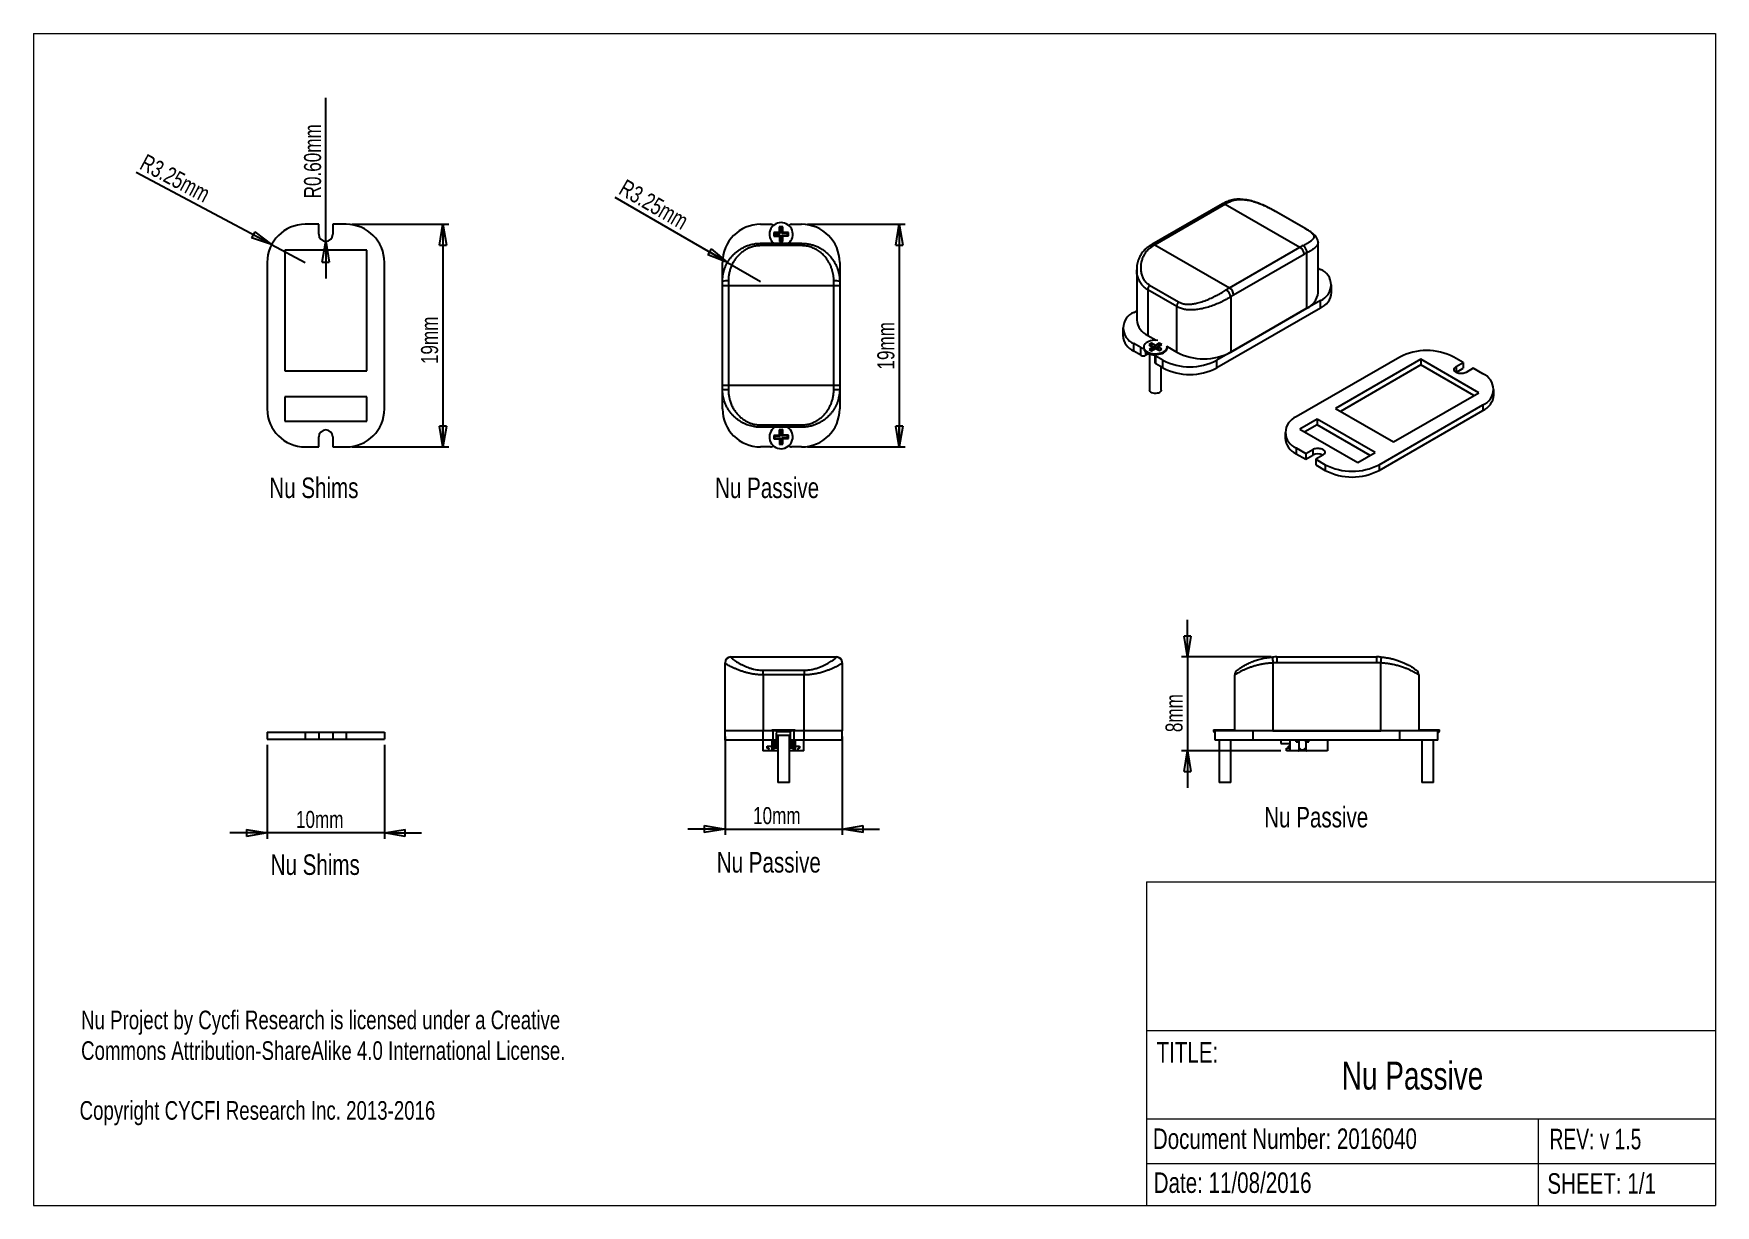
# Model space of a CAD drawing. Header units: millimetres. Extents: x 5 to 292, y 4 to 204.
import ezdxf

# ---------------------------------------------------------------- set-up
doc = ezdxf.new("R2010")
doc.units = ezdxf.units.MM
doc.layers.add('LAYER_1', color=179, linetype='Continuous')
doc.styles.add('SLDTEXTSTYLE0', font='TXT', dxfattribs={"width": 0.75})
doc.styles.add('SLDTEXTSTYLE1', font='TXT', dxfattribs={"width": 0.7})
doc.dimstyles.new('SLDDIMSTYLE0', dxfattribs={"dimtxt": 2.910417, "dimasz": 3.556, "dimexe": 0, "dimexo": 0.0625, "dimgap": 0.727604, "dimtad": 1, "dimlfac": 0.5, "dimrnd": 1e-09, "dimzin": 12, "dimdsep": 46, "dimtxsty": 'SLDTEXTSTYLE0', "dimblk1": 'CLOSED', "dimblk2": 'CLOSED', "dimsah": 1, "dimcen": 0.09, "dimadec": 0, "dimazin": 3, "dimtfac": 1, "dimtmove": 0, "dimatfit": 0, "dimldrblk": 'CLOSED', "dimfxl": 1, "dimfrac": 2, "dimtolj": 1, "dimtzin": 12, "dimarcsym": 0})
doc.dimstyles.new('SLDDIMSTYLE1', dxfattribs={"dimtxt": 2.910417, "dimasz": 3.556, "dimexe": 0, "dimexo": 0.0625, "dimgap": 0.727604, "dimtad": 1, "dimlfac": 0.5, "dimrnd": 1e-09, "dimzin": 12, "dimdsep": 46, "dimtxsty": 'SLDTEXTSTYLE0', "dimblk1": 'CLOSED', "dimblk2": 'CLOSED', "dimsah": 1, "dimcen": 0.09, "dimadec": 0, "dimazin": 3, "dimtfac": 1, "dimtofl": 0, "dimtmove": 0, "dimatfit": 3, "dimldrblk": 'CLOSED', "dimfxl": 1, "dimfrac": 2, "dimtolj": 1, "dimtzin": 12, "dimarcsym": 0})
doc.dimstyles.new('SLDDIMSTYLE2', dxfattribs={"dimtxt": 2.910417, "dimasz": 3.556, "dimexe": 0, "dimexo": 0.0625, "dimgap": 0.727604, "dimtad": 1, "dimlfac": 0.5, "dimrnd": 1e-09, "dimzin": 0, "dimdsep": 46, "dimtxsty": 'SLDTEXTSTYLE0', "dimblk1": 'CLOSED', "dimblk2": 'CLOSED', "dimsah": 1, "dimcen": 0, "dimadec": 0, "dimazin": 0, "dimtfac": 1, "dimtofl": 0, "dimtmove": 1, "dimatfit": 3, "dimldrblk": 'CLOSED', "dimfxl": 1, "dimfrac": 2, "dimtolj": 1, "dimtzin": 12, "dimarcsym": 0})
doc.dimstyles.new('SLDDIMSTYLE3', dxfattribs={"dimtxt": 2.910417, "dimasz": 3.556, "dimexe": 0, "dimexo": 0.0625, "dimgap": 0.727604, "dimtad": 1, "dimlfac": 0.5, "dimrnd": 1e-09, "dimzin": 12, "dimdsep": 46, "dimtxsty": 'SLDTEXTSTYLE0', "dimblk1": 'CLOSED', "dimblk2": 'CLOSED', "dimsah": 1, "dimcen": 0, "dimadec": 0, "dimazin": 3, "dimtfac": 1, "dimtofl": 0, "dimtmove": 0, "dimatfit": 3, "dimldrblk": 'CLOSED', "dimfxl": 1, "dimfrac": 2, "dimtolj": 1, "dimtzin": 12, "dimarcsym": 0})

msp = doc.modelspace()

# ---------------------------------------------------------------- texts
at = {"layer": 'LAYER_1', "attachment_point": 1}
for s, insert, char_height, style in [('Nu Shims', (45.141, 128.71), 3.5, 'SLDTEXTSTYLE0'), ('Nu Passive', (121.218, 128.71), 3.5, 'SLDTEXTSTYLE0'), ('Nu Passive', (214.932, 72.494), 3.5, 'SLDTEXTSTYLE0'), ('Nu Shims', (45.371, 64.386), 3.5, 'SLDTEXTSTYLE0'), ('Nu Passive', (121.506, 64.786), 3.5, 'SLDTEXTSTYLE0'), ('TITLE:', (196.554, 32.358), 3.5, 'SLDTEXTSTYLE0'), ('Nu Passive', (228.157, 29.008), 4.7625, 'SLDTEXTSTYLE0'), ('Copyright CYCFI Research Inc. 2013-2016', (12.766, 22.275), 3.175, 'SLDTEXTSTYLE0'), ('Document Number: 2016040', (195.922, 17.612), 3.5, 'SLDTEXTSTYLE0'), ('REV: v 1.5', (263.626, 17.552), 3.5, 'SLDTEXTSTYLE1'), ('Date: 11/08/2016', (196.07, 10.106), 3.5, 'SLDTEXTSTYLE0'), ('SHEET: 1/1', (263.251, 9.971), 3.5, 'SLDTEXTSTYLE0')]:
    msp.add_mtext(s, dxfattribs=dict(at, insert=insert, char_height=char_height, style=style))

# ---------------------------------------------------------------- blocks, each defined once
blk = doc.blocks.new('SW_NOTE_0')
at = {"layer": 'LAYER_1', "color": 0, "char_height": 3.175, "attachment_point": 1, "style": 'SLDTEXTSTYLE0'}
for s, insert in [('Nu Project by Cycfi Research is licensed under a Creative', (0, 4.09)), ('Commons Attribution-ShareAlike 4.0 International License.', (0, -1.14))]:
    blk.add_mtext(s, dxfattribs=dict(at, insert=insert))
blk = doc.blocks.new('_CLOSED')
at = {"color": 0, "linetype": 'ByBlock', "lineweight": -2}
for p, q in [((-1, 0.166667), (0, 0)), ((-1, 0.166667), (-1, -0.166667)), ((0, 0), (-1, -0.166667)), ((0, 0), (-1, 0))]:
    blk.add_line(p, q, dxfattribs=at)
blk = doc.blocks.new('_D')
at = {"layer": 'LAYER_1'}
for p, q in [((122.91, 84.49), (122.91, 67.71)), ((142.91, 84.49), (142.91, 67.71)), ((122.91, 68.71), (116.56, 68.71)), ((122.91, 68.71), (142.91, 68.71)), ((142.91, 68.71), (149.26, 68.71))]:
    blk.add_line(p, q, dxfattribs=at)
at = {"layer": 'LAYER_1', "xscale": 3.556, "yscale": 3.556}
blk.add_blockref('_CLOSED', (122.91, 68.71, 31.03), dxfattribs=at)
at = {"layer": 'LAYER_1', "xscale": 3.556, "yscale": 3.556, "rotation": 180}
blk.add_blockref('_CLOSED', (142.91, 68.71, 31.03), dxfattribs=at)
at = {"layer": 'LAYER_1', "insert": (127.7, 72.46), "char_height": 2.91, "attachment_point": 1, "style": 'SLDTEXTSTYLE0'}
blk.add_mtext('10mm', dxfattribs=at)
blk = doc.blocks.new('_D_1')
at = {"layer": 'LAYER_1'}
for p, q in [((201.84, 98.09), (201.84, 104.44)), ((216.11, 98.09), (200.84, 98.09)), ((201.84, 98.09), (201.84, 82.09)), ((217.75, 82.09), (200.84, 82.09)), ((201.84, 82.09), (201.84, 75.74))]:
    blk.add_line(p, q, dxfattribs=at)
at = {"layer": 'LAYER_1', "xscale": 3.556, "yscale": 3.556}
for p, rotation in [((201.84, 98.09, -11.03), 270), ((201.84, 82.09, -11.03), 90)]:
    blk.add_blockref('_CLOSED', p, dxfattribs=dict(at, rotation=rotation))
at = {"layer": 'LAYER_1', "insert": (198.08, 85.25), "char_height": 2.91, "attachment_point": 1, "rotation": 90, "style": 'SLDTEXTSTYLE0'}
blk.add_mtext('8mm', dxfattribs=at)
blk = doc.blocks.new('_D_2')
at = {"layer": 'LAYER_1'}
for p, q in [((59.28, 171.93), (75.78, 171.93)), ((74.78, 171.93), (74.78, 133.93)), ((59.28, 133.93), (75.78, 133.93))]:
    blk.add_line(p, q, dxfattribs=at)
at = {"layer": 'LAYER_1', "xscale": 3.556, "yscale": 3.556}
for p, rotation in [((74.78, 171.93, -0.6), 90), ((74.78, 133.93, -0.6), 270)]:
    blk.add_blockref('_CLOSED', p, dxfattribs=dict(at, rotation=rotation))
at = {"layer": 'LAYER_1', "insert": (71.03, 148.08), "char_height": 2.91, "attachment_point": 1, "rotation": 90, "style": 'SLDTEXTSTYLE0'}
blk.add_mtext('19mm', dxfattribs=at)
blk = doc.blocks.new('_D_3')
at = {"layer": 'LAYER_1'}
for q in [(54.81, 193.51), (54.77, 162.68)]:
    blk.add_line((54.78, 169.03), q, dxfattribs=at)
at = {"layer": 'LAYER_1', "xscale": 3.556, "yscale": 3.556, "rotation": 89.9358337465}
blk.add_blockref('_CLOSED', (54.78, 169.03, -0.6), dxfattribs=at)
at = {"layer": 'LAYER_1', "insert": (51.06, 176.36), "char_height": 2.91, "attachment_point": 1, "rotation": 90, "style": 'SLDTEXTSTYLE0'}
blk.add_mtext('R0.60mm', dxfattribs=at)
blk = doc.blocks.new('_D_4')
at = {"layer": 'LAYER_1'}
for q in [(22.42, 180.76), (51.28, 165.43)]:
    blk.add_line((45.54, 168.48), q, dxfattribs=at)
at = {"layer": 'LAYER_1', "xscale": 3.556, "yscale": 3.556, "rotation": 332.0219103741}
blk.add_blockref('_CLOSED', (45.54, 168.48, -0.6), dxfattribs=at)
at = {"layer": 'LAYER_1', "insert": (24.18, 184.06), "char_height": 2.91, "attachment_point": 1, "rotation": 332.0219, "style": 'SLDTEXTSTYLE0'}
blk.add_mtext('R3.25mm', dxfattribs=at)
blk = doc.blocks.new('_D_5')
at = {"layer": 'LAYER_1'}
for p, q in [((44.78, 83.06), (44.78, 67.06)), ((64.78, 83.06), (64.78, 67.06)), ((44.78, 68.06), (38.43, 68.06)), ((64.78, 68.06), (44.78, 68.06)), ((64.78, 68.06), (71.13, 68.06))]:
    blk.add_line(p, q, dxfattribs=at)
at = {"layer": 'LAYER_1', "xscale": 3.556, "yscale": 3.556}
blk.add_blockref('_CLOSED', (44.78, 68.06), dxfattribs=at)
at = {"layer": 'LAYER_1', "xscale": 3.556, "yscale": 3.556, "rotation": 180}
blk.add_blockref('_CLOSED', (64.78, 68.06), dxfattribs=at)
at = {"layer": 'LAYER_1', "insert": (49.69, 71.81), "char_height": 2.91, "attachment_point": 1, "style": 'SLDTEXTSTYLE0'}
blk.add_mtext('10mm', dxfattribs=at)
blk = doc.blocks.new('_D_6')
at = {"layer": 'LAYER_1'}
for p, q in [((136.98, 171.93), (153.65, 171.93)), ((152.65, 171.93), (152.65, 133.93)), ((136.98, 133.93), (153.65, 133.93))]:
    blk.add_line(p, q, dxfattribs=at)
at = {"layer": 'LAYER_1', "xscale": 3.556, "yscale": 3.556}
for p, rotation in [((152.65, 171.93, 15.88), 90), ((152.65, 133.93, 15.88), 270)]:
    blk.add_blockref('_CLOSED', p, dxfattribs=dict(at, rotation=rotation))
at = {"layer": 'LAYER_1', "insert": (148.9, 147.14), "char_height": 2.91, "attachment_point": 1, "rotation": 90, "style": 'SLDTEXTSTYLE0'}
blk.add_mtext('19mm', dxfattribs=at)
blk = doc.blocks.new('_D_7')
at = {"layer": 'LAYER_1'}
for q in [(104.15, 176.53), (128.98, 162.19)]:
    blk.add_line((123.35, 165.44), q, dxfattribs=at)
at = {"layer": 'LAYER_1', "xscale": 3.556, "yscale": 3.556, "rotation": 330}
blk.add_blockref('_CLOSED', (123.35, 165.44, 15.88), dxfattribs=at)
at = {"layer": 'LAYER_1', "insert": (106.02, 179.76), "char_height": 2.91, "attachment_point": 1, "rotation": 330, "style": 'SLDTEXTSTYLE0'}
blk.add_mtext('R3.25mm', dxfattribs=at)

# ---------------------------------------------------------------- dimensions: what is measured, and where the dimension line sits
at = {"layer": 'LAYER_1'}
for center, mpoint, dimstyle, picture, middle in [((54.78, 170.231), (54.78, 169.031), 'SLDDIMSTYLE2', '_D_3', (54.78, 185.111)), ((51.28, 165.431), (45.54, 168.48), 'SLDDIMSTYLE3', '_D_4', (29.901, 176.788)), ((128.977, 162.191), (123.348, 165.441), 'SLDDIMSTYLE3', '_D_7', (111.465, 172.302))]:
    dim = msp.add_radius_dim(center=center, mpoint=mpoint, dimstyle=dimstyle, dxfattribs=at)
    dim.commit()
    dim.dimension.update_dxf_attribs({"geometry": picture, "text_midpoint": middle, "dimtype": 164})
for base, p1, p2, dimstyle, picture, middle in [((74.78, 133.931), (58.28, 171.931), (58.28, 133.931), 'SLDDIMSTYLE1', '_D_2', (74.78, 153.864)), ((152.651, 133.931), (135.977, 171.931), (135.977, 133.931), 'SLDDIMSTYLE1', '_D_6', (152.651, 152.931)), ((201.836, 82.091), (217.105, 98.091), (218.753, 82.091), 'SLDDIMSTYLE0', '_D_1', (201.836, 89.959))]:
    dim = msp.add_linear_dim(base=base, p1=p1, p2=p2, angle=90, dimstyle=dimstyle, dxfattribs=at)
    dim.commit()
    dim.dimension.update_dxf_attribs({"geometry": picture, "text_midpoint": middle, "dimtype": 160})
for base, p1, p2, picture, middle in [((44.78, 68.06), (64.78, 84.06), (44.78, 84.06), '_D_5', (55.476, 68.06)), ((142.909, 68.71), (122.909, 85.491), (142.909, 85.491), '_D', (133.485, 68.71))]:
    dim = msp.add_linear_dim(base=base, p1=p1, p2=p2, dimstyle='SLDDIMSTYLE0', dxfattribs=at)
    dim.commit()
    dim.dimension.update_dxf_attribs({"geometry": picture, "text_midpoint": middle, "dimtype": 160})

# ---------------------------------------------------------------- linework, layer by layer
at = {"color": 7, "linetype": 'Continuous', "lineweight": 18}
for p, q in [((4.92, 204.48), (291.92, 204.48)), ((4.92, 204.48), (4.92, 4.48)), ((291.92, 204.48), (291.92, 4.48)), ((194.842, 59.73), (291.92, 59.73)), ((194.842, 59.73), (194.842, 4.48)), ((291.92, 34.257), (194.842, 34.257)), ((194.842, 19.24), (291.92, 19.24)), ((261.764, 11.63), (261.764, 19.24)), ((194.842, 11.63), (291.92, 11.63)), ((261.764, 4.48), (261.764, 11.63)), ((4.92, 4.48), (291.92, 4.48))]:
    msp.add_line(p, q, dxfattribs=at)
at = {"color": 7, "linetype": 'Continuous', "lineweight": 25}
for p, q in [((207.792, 175.421), (195.771, 168.481)), ((208.292, 175.371), (196.271, 168.432)), ((208.292, 175.371), (221.02, 168.024)), ((221.939, 171.194), (216.989, 174.051)), ((222.015, 171.162), (217.065, 174.019)), ((53.58, 171.931), (51.28, 171.931)), ((53.58, 170.231), (53.58, 171.931)), ((55.98, 171.931), (55.98, 170.231)), ((58.28, 171.931), (55.98, 171.931)), ((128.977, 171.931), (130.677, 171.931)), ((132.172, 170.526), (131.222, 170.509)), ((131.222, 170.509), (131.233, 169.909)), ((131.37, 170.366), (131.222, 170.509)), ((131.294, 169.973), (131.233, 169.909)), ((131.233, 169.909), (132.182, 169.926)), ((131.376, 170.057), (131.303, 169.982)), ((132.32, 170.383), (131.37, 170.366)), ((131.37, 170.366), (131.376, 170.057)), ((131.376, 170.057), (132.325, 170.074)), ((132.755, 171.486), (132.156, 171.475)), ((132.156, 171.475), (132.172, 170.526)), ((132.304, 171.332), (132.156, 171.475)), ((132.32, 170.383), (132.172, 170.526)), ((132.325, 170.074), (132.182, 169.926)), ((132.182, 169.926), (132.199, 168.976)), ((132.612, 171.338), (132.304, 171.332)), ((132.304, 171.332), (132.32, 170.383)), ((132.325, 170.074), (132.342, 169.124)), ((132.612, 171.338), (132.755, 171.486)), ((132.629, 170.388), (132.612, 171.338)), ((132.629, 170.388), (132.772, 170.536)), ((133.579, 170.404), (132.629, 170.388)), ((132.634, 170.079), (133.584, 170.096)), ((132.651, 169.129), (132.634, 170.079)), ((132.634, 170.079), (132.782, 169.936)), ((132.772, 170.536), (132.755, 171.486)), ((133.722, 170.552), (132.772, 170.536)), ((132.782, 169.936), (133.732, 169.953)), ((132.799, 168.986), (132.782, 169.936)), ((133.579, 170.404), (133.722, 170.552)), ((133.584, 170.096), (133.579, 170.404)), ((133.584, 170.096), (133.659, 170.023)), ((133.659, 170.023), (133.677, 170.231)), ((133.669, 170.014), (133.732, 169.953)), ((133.732, 169.953), (133.722, 170.552)), ((134.277, 171.931), (135.977, 171.931)), ((61.78, 167.531), (47.78, 167.531)), ((47.78, 167.531), (47.78, 146.931)), ((61.78, 146.931), (61.78, 167.531)), ((128.977, 168.691), (135.977, 168.691)), ((132.26, 169.039), (132.199, 168.976)), ((132.199, 168.976), (132.799, 168.986)), ((132.342, 169.124), (132.269, 169.049)), ((132.269, 169.049), (132.325, 169.04)), ((132.342, 169.124), (132.651, 169.129)), ((132.651, 169.129), (132.726, 169.057)), ((132.735, 169.048), (132.799, 168.986)), ((196.271, 168.432), (208.999, 161.084)), ((208.999, 161.084), (221.02, 168.024)), ((221.727, 166.799), (209.706, 159.859)), ((222.222, 157.613), (222.222, 167.065)), ((224.126, 160.266), (224.126, 168.859)), ((44.78, 165.431), (44.78, 140.431)), ((64.78, 140.431), (64.78, 165.431)), ((122.477, 162.191), (122.477, 165.431)), ((142.477, 165.431), (142.477, 162.191)), ((193.165, 164.206), (193.165, 155.612)), ((224.126, 164.465), (224.512, 164.242)), ((122.477, 161.491), (122.477, 162.191)), ((122.477, 144.491), (122.477, 161.491)), ((142.477, 162.191), (142.477, 161.491)), ((142.477, 161.491), (142.477, 144.491)), ((200.019, 157.886), (195.069, 160.743)), ((195.069, 160.743), (195.069, 152.959)), ((195.352, 161.56), (200.302, 158.703)), ((226.416, 160.282), (226.416, 161.588)), ((200.019, 150.102), (200.019, 157.886)), ((224.512, 158.935), (206.835, 148.73)), ((209.211, 159.554), (209.211, 150.102)), ((224.512, 157.629), (224.512, 158.935)), ((192.693, 156.894), (193.165, 157.167)), ((224.512, 157.629), (206.835, 147.423)), ((209.211, 150.102), (222.222, 157.613)), ((222.089, 157.536), (209.361, 150.188)), ((190.789, 154.241), (190.789, 152.934)), ((195.069, 152.959), (196.478, 152.145)), ((193.895, 150.893), (192.693, 151.587)), ((192.693, 150.281), (192.693, 151.587)), ((193.895, 149.587), (192.693, 150.281)), ((193.895, 149.587), (193.895, 150.893)), ((194.37, 150.993), (194.37, 150.853)), ((194.37, 150.873), (194.37, 150.853)), ((195.193, 149.846), (194.743, 149.587)), ((195.679, 151.619), (195.262, 151.369)), ((195.262, 151.369), (195.945, 150.988)), ((195.945, 150.988), (195.285, 150.594)), ((195.285, 150.594), (195.717, 150.353)), ((195.37, 149.776), (195.37, 143.644)), ((195.689, 151.423), (195.521, 151.342)), ((195.682, 151.173), (195.65, 151.153)), ((196.151, 150.664), (195.673, 150.378)), ((196.362, 151.238), (195.679, 151.619)), ((195.68, 151.427), (195.679, 151.619)), ((195.682, 151.173), (195.681, 151.399)), ((196.366, 150.792), (195.682, 151.173)), ((195.717, 150.353), (196.377, 150.748)), ((195.928, 149.643), (196.139, 149.614)), ((196.151, 150.664), (195.945, 150.988)), ((196.265, 149.602), (196.139, 149.614)), ((196.265, 149.669), (196.265, 148.362)), ((197.022, 151.632), (196.362, 151.238)), ((196.366, 150.792), (196.362, 151.238)), ((197.026, 151.187), (196.366, 150.792)), ((196.377, 150.748), (197.06, 150.367)), ((197.642, 148.73), (196.44, 149.424)), ((196.44, 148.117), (196.44, 149.424)), ((196.588, 150.668), (196.794, 150.997)), ((197.093, 150.386), (196.588, 150.668)), ((196.794, 150.997), (197.454, 151.391)), ((197.477, 150.616), (196.794, 150.997)), ((197.454, 151.391), (197.022, 151.632)), ((197.024, 151.441), (197.022, 151.632)), ((197.026, 151.187), (197.024, 151.412)), ((197.07, 151.162), (197.026, 151.187)), ((197.06, 150.367), (197.477, 150.616)), ((198.361, 150.792), (198.365, 150.835)), ((198.367, 151.055), (200.019, 150.102)), ((198.37, 150.853), (198.37, 150.993)), ((238.068, 149.272), (220.391, 139.067)), ((248.887, 148.333), (247.261, 149.272)), ((47.78, 146.931), (61.78, 146.931)), ((197.642, 147.423), (196.44, 148.117)), ((197.37, 143.644), (197.37, 147.581)), ((197.642, 147.423), (197.642, 148.73)), ((206.835, 147.423), (206.835, 148.73)), ((241.675, 148.905), (227.108, 140.496)), ((241.675, 147.925), (227.957, 140.006)), ((251.574, 143.19), (241.675, 148.905)), ((241.675, 148.905), (241.675, 147.925)), ((250.726, 142.7), (241.675, 147.925)), ((247.685, 147.639), (248.887, 148.333)), ((247.685, 146.66), (248.887, 147.353)), ((248.887, 148.333), (248.887, 147.353)), ((250.584, 147.354), (249.382, 146.66)), ((252.211, 146.415), (250.584, 147.354)), ((122.477, 143.791), (122.477, 144.491)), ((122.477, 140.431), (122.477, 143.791)), ((142.477, 144.491), (142.477, 143.791)), ((142.477, 143.791), (142.477, 140.431)), ((254.114, 142.782), (254.114, 143.761)), ((61.78, 142.491), (47.78, 142.491)), ((47.78, 142.491), (47.78, 138.331)), ((61.78, 138.331), (61.78, 142.491)), ((234.533, 130.903), (252.211, 141.108)), ((237.008, 134.781), (251.574, 143.19)), ((47.78, 138.331), (61.78, 138.331)), ((223.969, 138.683), (221.027, 136.985)), ((233.868, 132.968), (223.969, 138.683)), ((223.969, 138.683), (223.969, 137.703)), ((227.108, 140.496), (237.008, 134.781)), ((234.533, 129.923), (252.211, 140.128)), ((53.58, 133.931), (53.58, 135.631)), ((55.98, 135.631), (55.98, 133.931)), ((135.977, 137.291), (128.977, 137.291)), ((132.172, 135.926), (131.222, 135.909)), ((131.222, 135.909), (131.233, 135.309)), ((131.286, 135.848), (131.222, 135.909)), ((131.376, 135.457), (131.233, 135.309)), ((131.233, 135.309), (132.182, 135.326)), ((131.295, 135.839), (131.277, 135.631)), ((131.37, 135.766), (131.295, 135.839)), ((132.32, 135.783), (131.37, 135.766)), ((131.37, 135.766), (131.376, 135.457)), ((131.376, 135.457), (132.325, 135.474)), ((132.755, 136.886), (132.156, 136.875)), ((132.156, 136.875), (132.172, 135.926)), ((132.219, 136.814), (132.156, 136.875)), ((132.32, 135.783), (132.172, 135.926)), ((132.325, 135.474), (132.182, 135.326)), ((132.182, 135.326), (132.199, 134.376)), ((132.304, 136.732), (132.229, 136.805)), ((132.612, 136.738), (132.304, 136.732)), ((132.304, 136.732), (132.32, 135.783)), ((132.325, 135.474), (132.342, 134.524)), ((132.612, 136.738), (132.685, 136.813)), ((132.629, 135.788), (132.612, 136.738)), ((132.685, 136.813), (132.629, 136.821)), ((132.629, 135.788), (132.772, 135.936)), ((133.579, 135.804), (132.629, 135.788)), ((132.634, 135.479), (133.584, 135.496)), ((132.634, 135.479), (132.782, 135.336)), ((132.651, 134.529), (132.634, 135.479)), ((132.694, 136.822), (132.755, 136.886)), ((132.772, 135.936), (132.755, 136.886)), ((133.722, 135.952), (132.772, 135.936)), ((132.782, 135.336), (133.732, 135.353)), ((132.799, 134.386), (132.782, 135.336)), ((133.579, 135.804), (133.651, 135.879)), ((133.584, 135.496), (133.579, 135.804)), ((133.584, 135.496), (133.732, 135.353)), ((133.66, 135.889), (133.722, 135.952)), ((133.732, 135.353), (133.722, 135.952)), ((218.487, 136.414), (218.487, 135.434)), ((221.027, 136.985), (230.927, 131.27)), ((223.969, 137.703), (221.876, 136.495)), ((233.02, 132.479), (223.969, 137.703)), ((51.28, 133.931), (53.58, 133.931)), ((55.98, 133.931), (58.28, 133.931)), ((130.677, 133.931), (128.977, 133.931)), ((132.342, 134.524), (132.199, 134.376)), ((132.199, 134.376), (132.799, 134.386)), ((132.342, 134.524), (132.651, 134.529)), ((132.651, 134.529), (132.799, 134.386)), ((135.977, 133.931), (134.277, 133.931)), ((220.391, 133.76), (222.017, 132.821)), ((220.391, 132.781), (222.017, 131.842)), ((222.017, 132.821), (223.219, 133.515)), ((222.017, 132.821), (222.017, 131.842)), ((222.017, 131.842), (223.219, 132.536)), ((224.916, 132.536), (223.714, 131.842)), ((230.927, 131.27), (233.868, 132.968)), ((223.714, 131.842), (225.341, 130.903)), ((223.714, 131.842), (223.714, 130.862)), ((223.714, 130.862), (225.341, 129.923)), ((123.909, 98.091), (123.909, 98.065)), ((123.909, 98.091), (141.909, 98.091)), ((141.909, 98.065), (141.909, 98.091)), ((217.105, 98.091), (234.105, 98.091)), ((217.105, 98.091), (217.105, 97.091)), ((234.105, 98.091), (234.105, 97.091)), ((122.909, 97.068), (122.909, 97.091)), ((122.909, 85.491), (122.909, 97.068)), ((129.409, 95.825), (136.409, 95.825)), ((129.409, 95.025), (129.409, 95.825)), ((129.409, 95.025), (129.409, 85.491)), ((136.409, 95.025), (129.409, 95.025)), ((136.409, 95.825), (136.409, 95.025)), ((136.409, 85.491), (136.409, 95.025)), ((142.909, 97.091), (142.909, 97.068)), ((142.909, 97.068), (142.909, 85.491)), ((209.905, 85.491), (209.905, 95.025)), ((216.405, 97.068), (216.405, 85.491)), ((234.105, 97.091), (217.105, 97.091)), ((234.805, 85.491), (234.805, 97.068)), ((241.305, 95.025), (241.305, 85.491)), ((44.78, 85.26), (44.78, 84.06)), ((44.78, 85.26), (51.28, 85.26)), ((44.78, 84.06), (51.28, 84.06)), ((51.28, 85.26), (53.58, 85.26)), ((51.28, 84.06), (53.58, 84.06)), ((53.58, 85.26), (53.58, 84.06)), ((53.58, 85.26), (55.98, 85.26)), ((53.58, 84.06), (55.98, 84.06)), ((55.98, 85.26), (55.98, 84.06)), ((55.98, 85.26), (58.28, 85.26)), ((55.98, 84.06), (58.28, 84.06)), ((58.28, 85.26), (64.78, 85.26)), ((58.28, 84.06), (64.78, 84.06)), ((64.78, 85.26), (64.78, 84.06)), ((122.909, 83.891), (122.909, 85.491)), ((129.409, 85.491), (122.909, 85.491)), ((129.409, 83.891), (122.909, 83.891)), ((129.385, 83.891), (129.385, 82.091)), ((129.409, 83.891), (129.409, 85.491)), ((131.109, 85.491), (129.409, 85.491)), ((131.109, 83.891), (129.409, 83.891)), ((130.885, 83.891), (130.885, 82.851)), ((130.909, 85.663), (130.909, 85.491)), ((130.909, 85.663), (132.944, 85.663)), ((131.109, 83.891), (131.109, 85.491)), ((131.569, 85.491), (131.109, 85.491)), ((131.709, 83.891), (131.109, 83.891)), ((131.215, 83.711), (131.115, 83.711)), ((131.115, 83.711), (131.115, 83.031)), ((131.215, 83.611), (131.115, 83.711)), ((131.215, 83.891), (131.215, 83.691)), ((131.555, 83.691), (131.215, 83.691)), ((131.215, 83.691), (131.215, 83.331)), ((131.215, 83.331), (131.555, 83.331)), ((131.215, 83.331), (131.215, 83.191)), ((131.555, 83.891), (131.555, 83.691)), ((131.655, 83.711), (131.555, 83.711)), ((131.655, 83.711), (131.555, 83.611)), ((131.555, 83.691), (131.555, 83.331)), ((131.555, 83.331), (131.555, 83.191)), ((131.655, 83.031), (131.655, 83.711)), ((131.709, 83.891), (131.709, 85.119)), ((131.709, 84.808), (131.909, 84.663)), ((131.909, 83.891), (131.709, 83.891)), ((131.909, 84.663), (131.909, 76.663)), ((132.926, 84.663), (131.909, 84.663)), ((133.909, 84.663), (132.926, 84.663)), ((132.944, 85.663), (134.909, 85.663)), ((133.909, 84.663), (134.109, 84.808)), ((133.909, 76.663), (133.909, 84.663)), ((134.109, 83.891), (133.909, 83.891)), ((134.109, 83.891), (134.109, 85.119)), ((134.709, 83.891), (134.109, 83.891)), ((134.115, 83.711), (134.115, 83.031)), ((134.215, 83.611), (134.115, 83.711)), ((134.215, 83.711), (134.115, 83.711)), ((134.215, 83.891), (134.215, 83.691)), ((134.555, 83.691), (134.215, 83.691)), ((134.215, 83.691), (134.215, 83.331)), ((134.215, 83.331), (134.555, 83.331)), ((134.215, 83.331), (134.215, 83.191)), ((134.709, 85.491), (134.249, 85.491)), ((134.555, 83.891), (134.555, 83.691)), ((134.655, 83.711), (134.555, 83.611)), ((134.655, 83.711), (134.555, 83.711)), ((134.555, 83.691), (134.555, 83.331)), ((134.555, 83.331), (134.555, 83.191)), ((134.655, 83.031), (134.655, 83.711)), ((134.709, 83.891), (134.709, 85.491)), ((136.409, 85.491), (134.709, 85.491)), ((136.409, 83.891), (134.709, 83.891)), ((134.885, 83.891), (134.885, 82.851)), ((134.909, 85.491), (134.909, 85.663)), ((136.385, 82.091), (136.385, 83.891)), ((136.409, 83.891), (136.409, 85.491)), ((142.909, 85.491), (136.409, 85.491)), ((142.909, 83.891), (136.409, 83.891)), ((142.909, 83.891), (142.909, 85.491)), ((206.245, 85.663), (206.245, 85.491)), ((206.245, 85.663), (209.905, 85.663)), ((206.327, 85.33), (206.545, 85.171)), ((206.545, 83.891), (206.545, 85.491)), ((213.045, 85.491), (206.545, 85.491)), ((213.045, 83.891), (206.545, 83.891)), ((207.245, 83.891), (207.245, 76.663)), ((209.245, 76.663), (209.245, 83.891)), ((213.045, 83.891), (213.045, 85.491)), ((238.045, 85.491), (213.045, 85.491)), ((238.045, 83.891), (213.045, 83.891)), ((216.405, 85.491), (234.805, 85.491)), ((234.618, 85.491), (216.618, 85.491)), ((217.753, 83.691), (217.753, 83.331)), ((217.753, 83.331), (219.213, 83.331)), ((219.353, 82.091), (219.353, 83.891)), ((220.353, 83.591), (220.353, 83.891)), ((220.353, 83.591), (220.853, 83.591)), ((220.853, 83.691), (220.853, 83.591)), ((220.853, 83.591), (220.853, 82.191)), ((222.053, 83.591), (222.053, 83.691)), ((222.053, 83.591), (222.053, 82.191)), ((222.053, 83.591), (222.553, 83.591)), ((222.553, 83.591), (222.553, 83.891)), ((225.753, 83.891), (225.753, 82.091)), ((238.045, 83.891), (238.045, 85.491)), ((244.545, 85.491), (238.045, 85.491)), ((244.545, 83.891), (238.045, 83.891)), ((241.305, 85.663), (244.845, 85.663)), ((241.845, 83.891), (241.845, 76.663)), ((243.845, 76.663), (243.845, 83.891)), ((244.545, 83.891), (244.545, 85.491)), ((244.545, 85.171), (244.762, 85.33)), ((244.845, 85.491), (244.845, 85.663)), ((130.285, 82.091), (129.385, 82.091)), ((130.125, 82.531), (130.125, 82.851)), ((130.125, 82.851), (130.885, 82.851)), ((130.385, 82.451), (130.125, 82.531)), ((130.185, 82.731), (130.385, 82.851)), ((130.185, 82.571), (130.185, 82.731)), ((130.385, 82.511), (130.185, 82.571)), ((130.385, 82.191), (130.285, 82.091)), ((130.385, 82.091), (130.285, 82.091)), ((130.326, 82.132), (130.385, 82.132)), ((130.385, 82.511), (130.385, 82.451)), ((130.385, 82.191), (130.385, 82.451)), ((130.385, 82.191), (130.385, 82.091)), ((130.885, 82.091), (130.385, 82.091)), ((131.215, 82.951), (130.885, 82.951)), ((130.885, 82.851), (130.885, 82.091)), ((130.885, 82.851), (131.215, 82.851)), ((130.985, 82.091), (130.885, 82.091)), ((130.985, 82.851), (130.985, 82.091)), ((131.185, 82.091), (130.985, 82.091)), ((131.215, 83.131), (131.115, 83.031)), ((131.115, 83.031), (131.215, 83.031)), ((131.185, 82.851), (131.185, 82.511)), ((131.185, 82.511), (131.185, 82.091)), ((131.909, 82.511), (131.185, 82.511)), ((131.909, 82.091), (131.185, 82.091)), ((131.555, 83.191), (131.215, 83.191)), ((131.215, 83.191), (131.215, 82.951)), ((131.555, 82.951), (131.215, 82.951)), ((131.215, 82.951), (131.215, 82.591)), ((131.555, 82.591), (131.215, 82.591)), ((131.215, 82.591), (131.215, 82.511)), ((131.555, 83.191), (131.555, 82.951)), ((131.555, 83.131), (131.655, 83.031)), ((131.555, 83.031), (131.655, 83.031)), ((131.555, 82.951), (131.555, 82.591)), ((131.909, 82.951), (131.555, 82.951)), ((131.555, 82.851), (131.585, 82.851)), ((131.555, 82.591), (131.555, 82.511)), ((131.585, 82.511), (131.585, 82.851)), ((131.585, 82.851), (131.909, 82.851)), ((134.215, 82.951), (133.909, 82.951)), ((133.909, 82.851), (134.185, 82.851)), ((134.585, 82.511), (133.909, 82.511)), ((134.585, 82.091), (133.909, 82.091)), ((134.215, 83.131), (134.115, 83.031)), ((134.115, 83.031), (134.215, 83.031)), ((134.185, 82.511), (134.185, 82.851)), ((134.185, 82.851), (134.215, 82.851)), ((134.555, 83.191), (134.215, 83.191)), ((134.215, 83.191), (134.215, 82.951)), ((134.555, 82.951), (134.215, 82.951)), ((134.215, 82.951), (134.215, 82.591)), ((134.555, 82.591), (134.215, 82.591)), ((134.215, 82.591), (134.215, 82.511)), ((134.555, 83.191), (134.555, 82.951)), ((134.555, 83.131), (134.655, 83.031)), ((134.555, 83.031), (134.655, 83.031)), ((134.885, 82.951), (134.555, 82.951)), ((134.555, 82.951), (134.555, 82.591)), ((134.555, 82.851), (134.885, 82.851)), ((134.555, 82.591), (134.555, 82.511)), ((134.585, 82.511), (134.585, 82.851)), ((134.585, 82.091), (134.585, 82.511)), ((134.785, 82.091), (134.585, 82.091)), ((134.785, 82.851), (134.785, 82.091)), ((134.885, 82.091), (134.785, 82.091)), ((134.885, 82.851), (134.885, 82.091)), ((134.885, 82.851), (135.645, 82.851)), ((135.385, 82.091), (134.885, 82.091)), ((135.385, 82.851), (135.585, 82.731)), ((135.585, 82.571), (135.385, 82.511)), ((135.645, 82.531), (135.385, 82.451)), ((135.385, 82.511), (135.385, 82.451)), ((135.385, 82.191), (135.385, 82.451)), ((135.385, 82.191), (135.385, 82.091)), ((135.485, 82.091), (135.385, 82.191)), ((135.385, 82.132), (135.445, 82.132)), ((135.485, 82.091), (135.385, 82.091)), ((136.385, 82.091), (135.485, 82.091)), ((135.585, 82.731), (135.585, 82.571)), ((135.645, 82.851), (135.645, 82.531)), ((218.753, 82.091), (218.753, 82.511)), ((218.753, 82.511), (219.253, 82.511)), ((219.353, 82.091), (218.753, 82.091)), ((219.053, 82.511), (219.053, 82.851)), ((219.273, 82.851), (219.053, 82.851)), ((219.253, 82.511), (219.253, 82.351)), ((219.353, 82.351), (219.253, 82.351)), ((219.273, 82.951), (219.273, 82.591)), ((219.353, 82.951), (219.273, 82.951)), ((219.273, 82.591), (219.353, 82.591)), ((220.753, 82.091), (219.353, 82.091)), ((220.853, 82.191), (220.753, 82.091)), ((220.753, 82.091), (220.822, 82.091)), ((220.822, 82.091), (220.966, 82.341)), ((222.083, 82.091), (220.822, 82.091)), ((221.153, 82.191), (220.879, 82.191)), ((221.153, 82.291), (221.153, 82.261)), ((221.153, 82.261), (221.753, 82.261)), ((221.153, 82.191), (221.153, 82.261)), ((221.753, 82.191), (221.153, 82.191)), ((221.753, 82.261), (221.753, 82.291)), ((221.753, 82.261), (221.753, 82.191)), ((222.026, 82.191), (221.753, 82.191)), ((221.939, 82.341), (222.083, 82.091)), ((222.153, 82.091), (222.053, 82.191)), ((222.083, 82.091), (222.153, 82.091)), ((225.753, 82.091), (222.153, 82.091)), ((133.909, 76.663), (131.909, 76.663)), ((209.245, 76.663), (207.245, 76.663)), ((243.845, 76.663), (241.845, 76.663))]:
    msp.add_line(p, q, dxfattribs=at)
at = {"color": 8, "linetype": 'Continuous', "lineweight": 25}
for p, q in [((128.977, 168.691), (128.977, 168.291)), ((135.977, 168.291), (128.977, 168.291)), ((135.977, 168.291), (135.977, 168.691)), ((122.477, 161.491), (123.477, 161.491)), ((123.477, 162.259), (123.477, 161.491)), ((123.477, 161.491), (141.477, 161.491)), ((123.477, 161.491), (123.477, 144.491)), ((141.477, 161.491), (141.477, 162.259)), ((141.477, 161.491), (142.477, 161.491)), ((141.477, 144.491), (141.477, 161.491)), ((194.743, 149.587), (194.743, 150.129)), ((247.685, 147.639), (247.685, 146.66)), ((122.477, 144.491), (123.477, 144.491)), ((123.477, 144.491), (141.477, 144.491)), ((123.477, 144.491), (123.477, 143.724)), ((141.477, 144.491), (142.477, 144.491)), ((141.477, 143.724), (141.477, 144.491)), ((252.211, 141.108), (252.211, 140.128)), ((128.977, 137.691), (135.977, 137.691)), ((128.977, 137.291), (128.977, 137.691)), ((135.977, 137.691), (135.977, 137.291)), ((220.391, 133.76), (220.391, 132.781)), ((223.219, 133.515), (223.219, 132.536)), ((225.341, 130.903), (225.341, 129.923)), ((234.533, 130.903), (234.533, 129.923)), ((51.28, 85.26), (51.28, 84.06)), ((58.28, 85.26), (58.28, 84.06)), ((131.569, 85.491), (134.249, 85.491)), ((132.942, 85.33), (131.618, 85.33)), ((134.2, 85.33), (132.942, 85.33)), ((206.245, 85.491), (206.545, 85.491)), ((206.327, 85.33), (206.327, 85.33)), ((206.545, 85.33), (206.327, 85.33)), ((244.545, 85.491), (244.845, 85.491)), ((244.762, 85.33), (244.545, 85.33)), ((131.215, 82.631), (131.185, 82.631)), ((131.585, 82.631), (131.555, 82.631)), ((134.215, 82.631), (134.185, 82.631)), ((134.585, 82.631), (134.555, 82.631))]:
    msp.add_line(p, q, dxfattribs=at)
at = {"color": 8, "linetype": 'Continuous', "lineweight": 25, "flags": 128}
for points in [[(217.061, 174.021), (217.052, 174.026), (216.989, 174.051)], [(221.939, 171.194), (222.002, 171.169), (222.01, 171.164)], [(194.37, 150.853), (194.376, 150.763), (194.426, 150.579), (194.527, 150.403), (194.676, 150.238), (194.869, 150.089), (195.1, 149.96), (195.365, 149.854), (195.655, 149.774), (195.964, 149.722), (196.283, 149.699), (196.605, 149.706), (196.921, 149.743), (197.222, 149.808), (197.501, 149.901), (197.751, 150.018), (197.965, 150.156), (198.138, 150.313), (198.265, 150.484), (198.343, 150.664), (198.37, 150.849), (198.37, 150.853)]]:
    msp.add_lwpolyline(points, dxfattribs=at)
at = {"color": 7, "linetype": 'Continuous', "lineweight": 25, "flags": 128}
for points in [[(131.277, 170.231), (131.295, 170.022), (131.303, 169.982)], [(132.67, 169.046), (132.686, 169.049), (132.726, 169.057)], [(196.756, 152.125), (196.456, 152.146), (196.134, 152.139), (195.819, 152.103), (195.517, 152.037), (195.238, 151.945), (194.988, 151.828), (194.774, 151.689), (194.601, 151.532), (194.474, 151.361), (194.396, 151.181), (194.37, 150.996), (194.395, 150.811), (194.471, 150.63), (194.596, 150.459), (194.767, 150.302), (194.98, 150.162)], [(194.98, 150.162), (195.229, 150.044), (195.507, 149.951), (195.808, 149.885), (196.123, 149.847), (196.444, 149.839), (196.764, 149.861), (197.074, 149.912), (197.365, 149.991), (197.63, 150.096), (197.863, 150.225), (198.057, 150.373), (198.207, 150.537), (198.31, 150.713), (198.363, 150.896), (198.364, 151.082), (198.332, 151.216)], [(197.293, 151.295), (197.125, 151.391), (197.016, 151.436)], [(249.382, 146.66), (249.239, 146.589), (249.078, 146.532), (248.904, 146.491), (248.721, 146.465), (248.534, 146.457), (248.346, 146.465), (248.163, 146.491), (247.989, 146.532), (247.828, 146.589), (247.685, 146.66), (247.563, 146.742), (247.464, 146.835), (247.392, 146.935), (247.348, 147.041), (247.334, 147.149), (247.348, 147.258), (247.392, 147.364), (247.464, 147.464), (247.563, 147.557), (247.685, 147.639)], [(197.37, 143.644), (197.361, 143.57), (197.305, 143.44), (197.199, 143.321), (197.047, 143.219), (196.859, 143.14), (196.645, 143.089), (196.416, 143.067), (196.184, 143.076), (195.963, 143.116), (195.763, 143.185), (195.596, 143.278), (195.471, 143.391), (195.394, 143.517), (195.37, 143.644)], [(132.284, 136.815), (132.269, 136.813), (132.229, 136.805)], [(133.677, 135.631), (133.659, 135.839), (133.651, 135.879)], [(223.219, 133.515), (223.362, 133.586), (223.523, 133.643), (223.697, 133.684), (223.88, 133.71), (224.068, 133.718), (224.255, 133.71), (224.439, 133.684), (224.613, 133.643), (224.773, 133.586), (224.916, 133.515), (225.039, 133.433), (225.137, 133.34), (225.209, 133.24), (225.253, 133.134), (225.268, 133.026), (225.253, 132.917), (225.209, 132.812), (225.137, 132.711), (225.039, 132.618), (224.916, 132.536)], [(216.338, 98.065), (216.339, 98.046), (216.343, 97.989), (216.349, 97.897), (216.357, 97.773), (216.368, 97.622), (216.379, 97.449), (216.392, 97.262), (216.405, 97.068)], [(234.873, 98.065), (234.872, 98.046), (234.868, 97.989), (234.862, 97.897), (234.853, 97.773), (234.843, 97.622), (234.831, 97.449), (234.819, 97.262), (234.805, 97.068)]]:
    msp.add_lwpolyline(points, dxfattribs=at)
at = {"color": 8, "linetype": 'Continuous', "lineweight": 25}
for centre, radius, start, end in [((207.999, 174.962), 0.503, 54.38233, 114.30709), ((208.539, 175.236), 0.52, 55.35585, 112.44585), ((195.438, 167.719), 0.476, 52.49594, 116.26642), ((195.978, 168.023), 0.503, 54.38361, 114.29143), ((123.228, 158.518), 3.75, 86.19525, 101.55584), ((141.726, 158.518), 3.75, 78.44411, 93.80481), ((123.228, 147.465), 3.75, 258.44416, 273.80475), ((141.726, 147.465), 3.75, 266.19519, 281.55589)]:
    msp.add_arc(centre, radius, start, end, dxfattribs=at)
at = {"color": 7, "linetype": 'Continuous', "lineweight": 25}
for centre, radius, start, end in [((213.368, 166.588), 10.144, 116.54477, 120.02727), ((132.477, 170.231), 2, 309.6751, 230.3249), ((51.28, 165.431), 6.5, 90, 180), ((54.78, 170.231), 1.2, 180, 0), ((58.28, 165.431), 6.5, 0, 90), ((128.977, 165.431), 6.5, 90, 180), ((130.677, 171.331), 0.6, 39.90868, 90), ((134.277, 171.331), 0.6, 90, 140.09132), ((135.977, 165.431), 6.5, 0, 90), ((201.89, 158.709), 11.23, 120.02441, 123.27875), ((226.096, 159.241), 10.144, 116.54477, 120.02727), ((220.192, 166.729), 1.537, 2.60544, 57.39462), ((220.769, 167.098), 1.453, 358.69798, 56.89338), ((226.355, 158.791), 9.249, 116.5447, 120.02739), ((223.491, 161.588), 2.843, 291.04527, 68.95476), ((196.567, 160.682), 1.5, 144.14902, 177.63857), ((214.618, 151.361), 11.23, 120.02441, 123.27875), ((207.586, 159.364), 1.636, 6.68414, 57.87656), ((208.171, 159.789), 1.537, 2.60544, 57.39462), ((201.517, 157.824), 1.5, 144.14902, 177.63857), ((214.829, 150.995), 10.238, 120.02429, 123.27881), ((220.876, 160.588), 3.266, 294.34225, 354.33759), ((223.166, 160.604), 3.266, 294.34221, 354.33767), ((193.714, 154.241), 2.843, 111.04526, 248.95476), ((196.373, 155.904), 3.221, 185.19622, 246.12392), ((193.996, 153.226), 3.221, 185.19622, 246.12392), ((194.309, 151.681), 0.89, 242.241, 274.42512), ((194.319, 150.406), 0.922, 242.60959, 297.39031), ((196.305, 152.368), 2.753, 242.57407, 269.14986), ((196.545, 149.682), 0.278, 176.35121, 247.9822), ((204.615, 158.948), 9.969, 242.54604, 297.45396), ((242.665, 140.42), 9.974, 62.5601, 117.4399), ((196.565, 148.392), 0.302, 185.695, 245.62543), ((202.239, 157.576), 9.969, 242.54604, 297.45396), ((202.239, 156.27), 9.969, 242.54604, 297.45396), ((251.193, 143.761), 2.842, 290.98748, 69.01252), ((250.883, 143.09), 3.246, 294.13566, 354.5442), ((51.28, 140.431), 6.5, 180, 270), ((58.28, 140.431), 6.5, 270, 0), ((128.977, 140.431), 6.5, 180, 270), ((135.977, 140.431), 6.5, 270, 0), ((221.409, 136.414), 2.842, 110.98748, 249.01252), ((54.78, 135.631), 1.2, 0, 180), ((132.477, 135.631), 2, 123.86808, 270.99339), ((132.477, 135.631), 2, 270.99339, 56.13192), ((221.718, 135.742), 3.246, 185.45576, 245.86438), ((130.677, 134.531), 0.6, 270, 320.09132), ((134.277, 134.531), 0.6, 219.90868, 270), ((224.068, 130.913), 1.831, 62.39674, 117.60863), ((229.937, 139.755), 9.974, 242.5601, 297.4399), ((229.937, 138.775), 9.974, 242.5601, 297.4399), ((123.909, 97.091), 1, 90, 180), ((123.908, 97.066), 0.999, 89.93424, 179.93392), ((141.909, 97.091), 1, 0, 90), ((141.91, 97.066), 0.999, 0.06592, 90.06598), ((217.105, 86.758), 11.333, 90, 93.8843), ((234.105, 86.758), 11.333, 86.1157, 90), ((210.905, 95.025), 1, 126.8699, 180), ((217.105, 86.758), 10.333, 90, 93.8843), ((234.105, 86.758), 10.333, 86.1157, 90), ((240.305, 95.025), 1, 0, 53.1301), ((206.445, 85.491), 0.2, 180, 234), ((217.953, 83.691), 0.2, 90, 180), ((219.213, 83.191), 0.14, 0, 90), ((221.053, 83.691), 0.2, 90, 180), ((221.853, 83.691), 0.2, 0, 90), ((244.645, 85.491), 0.2, 306, 0), ((221.053, 82.291), 0.1, 0, 150), ((221.853, 82.291), 0.1, 30, 180)]:
    msp.add_arc(centre, radius, start, end, dxfattribs=at)
for points, knots in [([(208.34, 175.716), (208.245, 175.667), (208.062, 175.574), (207.88, 175.471), (207.792, 175.421)], [0, 0, 0, 0, 0.5191557, 1, 1, 1, 1]), ([(217.062, 174.023), (217.049, 174.031), (216.923, 174.105), (216.66, 174.25), (216.278, 174.456), (215.878, 174.663), (215.459, 174.871), (215.018, 175.079), (214.549, 175.285), (214.056, 175.485), (213.54, 175.673), (213.003, 175.844), (212.453, 175.989), (211.898, 176.102), (211.347, 176.178), (210.804, 176.215), (210.276, 176.21), (209.769, 176.161), (209.291, 176.069), (208.847, 175.933), (208.532, 175.813), (208.373, 175.726), (208.344, 175.71)], [0, 0, 0, 0, 0.0058991, 0.0553635, 0.1043133, 0.1529778, 0.2008343, 0.2514343, 0.3036835, 0.3578066, 0.4138815, 0.4718264, 0.5316046, 0.5911468, 0.6507709, 0.7101432, 0.7687374, 0.8261276, 0.8818519, 0.9351461, 0.9881768, 1, 1, 1, 1]), ([(216.989, 174.051), (216.814, 174.15), (216.462, 174.349), (215.865, 174.661), (215.237, 174.966), (214.588, 175.253), (213.837, 175.548), (212.986, 175.821), (212.067, 176.027), (211.182, 176.123), (210.342, 176.103), (209.542, 175.965), (209.07, 175.764), (208.835, 175.663)], [0, 0, 0, 0, 0.0762165, 0.1524788, 0.2278935, 0.3037325, 0.379311, 0.4861219, 0.5929587, 0.6938209, 0.7946542, 0.8973419, 1, 1, 1, 1]), ([(221.563, 168.316), (221.771, 168.423), (222.192, 168.64), (222.717, 168.961), (223.138, 169.279), (223.387, 169.57), (223.47, 169.836), (223.407, 170.076), (223.218, 170.32), (222.919, 170.574), (222.501, 170.861), (222.129, 171.081), (221.939, 171.194)], [0, 0, 0, 0, 0.0984381, 0.1994396, 0.3165993, 0.4374516, 0.5393311, 0.6434786, 0.7321662, 0.8229695, 0.9098175, 1, 1, 1, 1]), ([(224.12, 168.861), (224.121, 168.906), (224.124, 169.038), (224.079, 169.25), (223.995, 169.486), (223.876, 169.703), (223.725, 169.91), (223.534, 170.115), (223.301, 170.321), (223.035, 170.521), (222.746, 170.718), (222.436, 170.914), (222.187, 171.065), (222.039, 171.15), (222.011, 171.166)], [0, 0, 0, 0, 0.0406232, 0.1179082, 0.1945938, 0.2733808, 0.3576731, 0.4521486, 0.5628478, 0.6774501, 0.7754094, 0.8790752, 0.9772388, 1, 1, 1, 1]), ([(122.477, 162.191), (122.481, 162.361), (122.489, 162.701), (122.551, 163.211), (122.652, 163.717), (122.791, 164.21), (122.966, 164.681), (123.174, 165.133), (123.416, 165.569), (123.697, 165.994), (124.015, 166.401), (124.372, 166.789), (124.764, 167.151), (125.197, 167.489), (125.669, 167.797), (126.186, 168.072), (126.736, 168.303), (127.384, 168.506), (128.133, 168.66), (128.694, 168.681), (128.977, 168.691)], [0, 0, 0, 0, 0.0489085, 0.097818, 0.1481912, 0.1985669, 0.2470283, 0.2954921, 0.3451492, 0.394808, 0.4470829, 0.4993589, 0.5529463, 0.6065329, 0.6636542, 0.7207704, 0.7799127, 0.8390455, 0.9186289, 1, 1, 1, 1]), ([(135.977, 168.691), (136.194, 168.685), (136.627, 168.672), (137.268, 168.571), (137.889, 168.415), (138.483, 168.199), (139.047, 167.932), (139.599, 167.603), (140.13, 167.207), (140.634, 166.743), (141.106, 166.207), (141.534, 165.592), (141.902, 164.9), (142.173, 164.204), (142.35, 163.52), (142.457, 162.861), (142.47, 162.414), (142.477, 162.191)], [0, 0, 0, 0, 0.062148, 0.1245173, 0.186695, 0.2479525, 0.309378, 0.3706674, 0.438871, 0.5072538, 0.5754612, 0.6526432, 0.7300887, 0.8072237, 0.8714257, 0.935816, 1, 1, 1, 1]), ([(195.232, 168.14), (195.147, 168.084), (194.933, 167.945), (194.625, 167.681), (194.307, 167.357), (194.029, 167.005), (193.789, 166.629), (193.585, 166.228), (193.418, 165.802), (193.29, 165.355), (193.206, 164.892), (193.165, 164.5), (193.169, 164.265), (193.171, 164.188)], [0, 0, 0, 0, 0.064123, 0.161089, 0.2577224, 0.3536292, 0.4485333, 0.5455705, 0.6443528, 0.7448962, 0.8470433, 0.9504717, 1, 1, 1, 1]), ([(195.728, 168.097), (195.518, 167.942), (195.097, 167.631), (194.635, 167.076), (194.296, 166.506), (194.062, 165.94), (193.892, 165.288), (193.822, 164.554), (193.884, 163.792), (194.074, 163.091), (194.375, 162.477), (194.794, 161.942), (195.166, 161.687), (195.352, 161.56)], [0, 0, 0, 0, 0.0996905, 0.1994069, 0.2786783, 0.3582394, 0.4375468, 0.5405644, 0.6435478, 0.7333278, 0.8230141, 0.9115524, 1, 1, 1, 1]), ([(195.771, 168.481), (195.677, 168.426), (195.495, 168.319), (195.315, 168.202), (195.228, 168.146)], [0, 0, 0, 0, 0.519122, 1, 1, 1, 1]), ([(200.302, 158.703), (200.477, 158.616), (200.829, 158.442), (201.426, 158.316), (202.054, 158.283), (202.703, 158.335), (203.454, 158.471), (204.304, 158.712), (205.224, 159.053), (206.109, 159.441), (206.949, 159.86), (207.749, 160.301), (208.22, 160.6), (208.456, 160.749)], [0, 0, 0, 0, 0.0762163, 0.1524788, 0.2278936, 0.3037326, 0.3793108, 0.4861219, 0.5929589, 0.693821, 0.7946544, 0.8973419, 1, 1, 1, 1]), ([(209.211, 159.554), (208.956, 159.398), (208.446, 159.085), (207.566, 158.643), (206.636, 158.238), (205.645, 157.877), (204.611, 157.58), (203.646, 157.39), (202.79, 157.307), (202.047, 157.306), (201.326, 157.392), (200.636, 157.573), (200.224, 157.782), (200.019, 157.886)], [0, 0, 0, 0, 0.0992323, 0.1984943, 0.2965794, 0.3947007, 0.5005412, 0.6063848, 0.6838452, 0.7615757, 0.8389557, 0.9194886, 1, 1, 1, 1]), ([(194.375, 150.853), (194.375, 150.815), (194.373, 150.713), (194.421, 150.55), (194.513, 150.371), (194.648, 150.205), (194.806, 150.063), (194.932, 149.987), (194.987, 149.954)], [0, 0, 0, 0, 0.1071448, 0.2886531, 0.4711524, 0.6581495, 0.8505885, 1, 1, 1, 1]), ([(128.977, 137.291), (128.817, 137.295), (128.497, 137.302), (128.016, 137.357), (127.537, 137.447), (127.07, 137.571), (126.623, 137.727), (126.194, 137.911), (125.778, 138.127), (125.367, 138.379), (124.965, 138.669), (124.575, 139), (124.21, 139.363), (123.861, 139.77), (123.535, 140.221), (123.237, 140.722), (122.982, 141.257), (122.786, 141.786), (122.645, 142.296), (122.55, 142.783), (122.489, 143.282), (122.481, 143.622), (122.477, 143.791)], [0, 0, 0, 0, 0.0459687, 0.0919387, 0.1393195, 0.1867043, 0.2321736, 0.2776465, 0.3241544, 0.3706647, 0.4212649, 0.4718668, 0.5236566, 0.5754457, 0.6324423, 0.6894356, 0.7483315, 0.8072223, 0.8547576, 0.9022909, 0.951146, 1, 1, 1, 1]), ([(142.477, 143.791), (142.473, 143.622), (142.466, 143.282), (142.403, 142.772), (142.303, 142.266), (142.163, 141.773), (141.988, 141.302), (141.781, 140.85), (141.538, 140.414), (141.257, 139.989), (140.94, 139.582), (140.582, 139.194), (140.191, 138.832), (139.757, 138.494), (139.285, 138.186), (138.768, 137.911), (138.218, 137.68), (137.57, 137.477), (136.821, 137.323), (136.261, 137.302), (135.977, 137.291)], [0, 0, 0, 0, 0.0489085, 0.0978182, 0.1481912, 0.1985668, 0.2470283, 0.2954922, 0.345149, 0.3948081, 0.4470828, 0.4993588, 0.5529463, 0.606533, 0.6636543, 0.7207704, 0.7799129, 0.8390455, 0.9186289, 1, 1, 1, 1]), ([(123.909, 98.065), (123.915, 98.048), (123.926, 98.013), (124.016, 97.918), (124.166, 97.788), (124.394, 97.614), (124.705, 97.398), (125.066, 97.17), (125.465, 96.939), (125.89, 96.716), (126.339, 96.506), (126.806, 96.317), (127.282, 96.153), (127.785, 96.013), (128.313, 95.909), (128.856, 95.839), (129.225, 95.829), (129.409, 95.825)], [0, 0, 0, 0, 0.0664038, 0.1330051, 0.1994271, 0.2786603, 0.358183, 0.4374522, 0.5060758, 0.5748606, 0.6434605, 0.7032649, 0.7632035, 0.8229429, 0.8819084, 0.9410973, 1, 1, 1, 1]), ([(136.409, 95.825), (136.647, 95.832), (137.124, 95.848), (137.815, 95.961), (138.466, 96.128), (139.068, 96.335), (139.61, 96.564), (140.091, 96.798), (140.513, 97.029), (140.879, 97.248), (141.188, 97.449), (141.442, 97.628), (141.647, 97.784), (141.795, 97.912), (141.891, 98.011), (141.903, 98.047), (141.909, 98.065)], [0, 0, 0, 0, 0.0761899, 0.1524259, 0.2278146, 0.3036273, 0.3791793, 0.4503378, 0.5216942, 0.5928704, 0.6600678, 0.7274212, 0.7945987, 0.8630076, 0.9316114, 1, 1, 1, 1]), ([(210.318, 95.834), (210.326, 95.84), (210.345, 95.854), (210.476, 95.951), (210.662, 96.082), (210.874, 96.226), (211.13, 96.39), (211.419, 96.564), (211.731, 96.738), (212.064, 96.911), (212.426, 97.083), (212.806, 97.247), (213.196, 97.399), (213.598, 97.538), (214.019, 97.666), (214.458, 97.781), (214.909, 97.88), (215.374, 97.961), (215.851, 98.026), (216.175, 98.052), (216.338, 98.065)], [0, 0, 0, 0, 0.0564053, 0.1353125, 0.1919387, 0.2485827, 0.3076215, 0.3666725, 0.4205188, 0.4743686, 0.5295163, 0.584664, 0.6355487, 0.686432, 0.738443, 0.7904518, 0.8421398, 0.8938256, 0.9469137, 1, 1, 1, 1]), ([(234.873, 98.065), (235.08, 98.048), (235.494, 98.013), (236.105, 97.918), (236.739, 97.788), (237.384, 97.614), (238.026, 97.398), (238.595, 97.17), (239.093, 96.939), (239.523, 96.716), (239.891, 96.506), (240.197, 96.317), (240.446, 96.153), (240.647, 96.013), (240.792, 95.909), (240.877, 95.846), (240.889, 95.837), (240.893, 95.834)], [0, 0, 0, 0, 0.0679904, 0.136183, 0.204192, 0.2853185, 0.3667413, 0.4479043, 0.5181675, 0.5885957, 0.6588348, 0.720068, 0.7814387, 0.8426056, 0.90298, 0.963583, 1, 1, 1, 1]), ([(129.409, 95.025), (129.193, 95.029), (128.759, 95.037), (128.118, 95.1), (127.497, 95.196), (126.903, 95.322), (126.34, 95.471), (125.788, 95.644), (125.256, 95.835), (124.753, 96.038), (124.28, 96.249), (123.852, 96.458), (123.484, 96.655), (123.214, 96.814), (123.036, 96.933), (122.93, 97.02), (122.916, 97.052), (122.909, 97.068)], [0, 0, 0, 0, 0.062148, 0.1245174, 0.1866951, 0.2479526, 0.3093781, 0.3706676, 0.438871, 0.5072539, 0.5754612, 0.6526432, 0.7300887, 0.8072239, 0.8714257, 0.935816, 1, 1, 1, 1]), ([(142.909, 97.068), (142.902, 97.051), (142.887, 97.018), (142.774, 96.928), (142.599, 96.811), (142.356, 96.668), (142.055, 96.505), (141.689, 96.321), (141.255, 96.12), (140.754, 95.91), (140.184, 95.695), (139.541, 95.487), (138.828, 95.299), (138.061, 95.148), (137.25, 95.045), (136.689, 95.032), (136.409, 95.025)], [0, 0, 0, 0, 0.0661031, 0.1324318, 0.1985553, 0.2638989, 0.3294305, 0.3947991, 0.4653089, 0.5360156, 0.6065274, 0.6839597, 0.7616621, 0.839014, 0.9195178, 1, 1, 1, 1]), ([(216.405, 97.068), (216.176, 97.051), (215.716, 97.018), (215.038, 96.928), (214.381, 96.811), (213.755, 96.668), (213.163, 96.505), (212.593, 96.321), (212.054, 96.12), (211.554, 95.91), (211.096, 95.695), (210.693, 95.487), (210.355, 95.299), (210.102, 95.148), (209.937, 95.045), (209.916, 95.032), (209.905, 95.025)], [0, 0, 0, 0, 0.0661031, 0.1324318, 0.1985553, 0.2638989, 0.3294305, 0.3947991, 0.4653089, 0.5360156, 0.6065274, 0.6839597, 0.7616621, 0.839014, 0.9195178, 1, 1, 1, 1]), ([(241.305, 95.025), (241.299, 95.029), (241.286, 95.037), (241.185, 95.1), (241.029, 95.196), (240.813, 95.322), (240.546, 95.471), (240.216, 95.644), (239.821, 95.835), (239.357, 96.038), (238.821, 96.249), (238.206, 96.458), (237.514, 96.655), (236.818, 96.814), (236.134, 96.933), (235.475, 97.02), (235.028, 97.052), (234.805, 97.068)], [0, 0, 0, 0, 0.062148, 0.1245173, 0.186695, 0.2479525, 0.309378, 0.3706674, 0.438871, 0.5072538, 0.5754612, 0.6526432, 0.7300887, 0.8072237, 0.8714257, 0.935816, 1, 1, 1, 1])]:
    msp.add_open_spline(points, degree=3, knots=knots, dxfattribs=at)
at = {"color": 8, "linetype": 'Continuous', "lineweight": 25}
for points, knots in [([(128.977, 168.291), (128.739, 168.281), (128.262, 168.261), (127.571, 168.107), (126.92, 167.87), (126.318, 167.555), (125.776, 167.181), (125.296, 166.757), (124.873, 166.293), (124.508, 165.794), (124.198, 165.266), (123.944, 164.717), (123.739, 164.136), (123.591, 163.528), (123.495, 162.899), (123.483, 162.472), (123.477, 162.259)], [0, 0, 0, 0, 0.0761901, 0.1524259, 0.2278146, 0.3036273, 0.3791796, 0.4503378, 0.5216942, 0.5928702, 0.6600678, 0.7274211, 0.7945985, 0.8630074, 0.9316114, 1, 1, 1, 1]), ([(141.477, 162.259), (141.474, 162.413), (141.468, 162.719), (141.418, 163.179), (141.338, 163.635), (141.219, 164.109), (141.057, 164.592), (140.846, 165.084), (140.593, 165.555), (140.314, 165.981), (140.02, 166.358), (139.716, 166.692), (139.384, 167.003), (138.94, 167.356), (138.47, 167.65), (137.983, 167.882), (137.602, 168.028), (137.213, 168.143), (136.814, 168.227), (136.4, 168.281), (136.118, 168.288), (135.977, 168.291)], [0, 0, 0, 0, 0.049217, 0.0984353, 0.148933, 0.1994331, 0.2580192, 0.3166093, 0.3770412, 0.4374757, 0.4884074, 0.5393382, 0.5914102, 0.643478, 0.7320928, 0.7775014, 0.8229024, 0.86634, 0.9097707, 0.9548873, 1, 1, 1, 1]), ([(224.11, 168.86), (224.108, 168.775), (224.104, 168.604), (223.957, 168.341), (223.732, 168.068), (223.384, 167.766), (222.899, 167.429), (222.448, 167.187), (222.222, 167.065)], [0, 0, 0, 0, 0.15130045, 0.30563998, 0.46050653, 0.61475225, 0.80740217, 1, 1, 1, 1]), ([(195.069, 160.743), (194.852, 160.887), (194.412, 161.178), (193.907, 161.764), (193.519, 162.429), (193.272, 163.172), (193.155, 163.772), (193.176, 164.119), (193.181, 164.19)], [0, 0, 0, 0, 0.1846536, 0.3749907, 0.5576825, 0.7445566, 0.9478611, 1, 1, 1, 1]), ([(123.477, 143.724), (123.483, 143.517), (123.494, 143.103), (123.585, 142.491), (123.734, 141.858), (123.962, 141.213), (124.273, 140.571), (124.634, 140.001), (125.033, 139.504), (125.458, 139.074), (125.907, 138.706), (126.374, 138.4), (126.85, 138.151), (127.353, 137.95), (127.881, 137.804), (128.424, 137.71), (128.793, 137.698), (128.977, 137.691)], [0, 0, 0, 0, 0.0664038, 0.1330051, 0.1994271, 0.2786603, 0.358183, 0.4374522, 0.5060758, 0.5748606, 0.6434605, 0.7032649, 0.7632035, 0.8229429, 0.8819084, 0.9410973, 1, 1, 1, 1]), ([(135.977, 137.691), (136.215, 137.702), (136.692, 137.722), (137.383, 137.876), (138.034, 138.113), (138.636, 138.428), (139.178, 138.802), (139.659, 139.226), (140.081, 139.69), (140.447, 140.189), (140.756, 140.717), (141.01, 141.266), (141.215, 141.847), (141.363, 142.455), (141.459, 143.084), (141.471, 143.511), (141.477, 143.724)], [0, 0, 0, 0, 0.0761899, 0.1524259, 0.2278146, 0.3036273, 0.3791793, 0.4503378, 0.5216942, 0.5928704, 0.6600678, 0.7274212, 0.7945987, 0.8630076, 0.9316114, 1, 1, 1, 1])]:
    msp.add_open_spline(points, degree=3, knots=knots, dxfattribs=at)

# ---------------------------------------------------------------- block references
at = {"layer": 'LAYER_1'}
msp.add_blockref('SW_NOTE_0', (13.019, 33.63), dxfattribs=at)

msp.set_redraw_order([(e.dxf.handle, doc.entitydb.next_handle()) for e in msp.query("TEXT MTEXT ATTDEF DIMENSION ARC_DIMENSION")])  # texts and dimensions are drawn at this point

doc.saveas('drawing.dxf')
